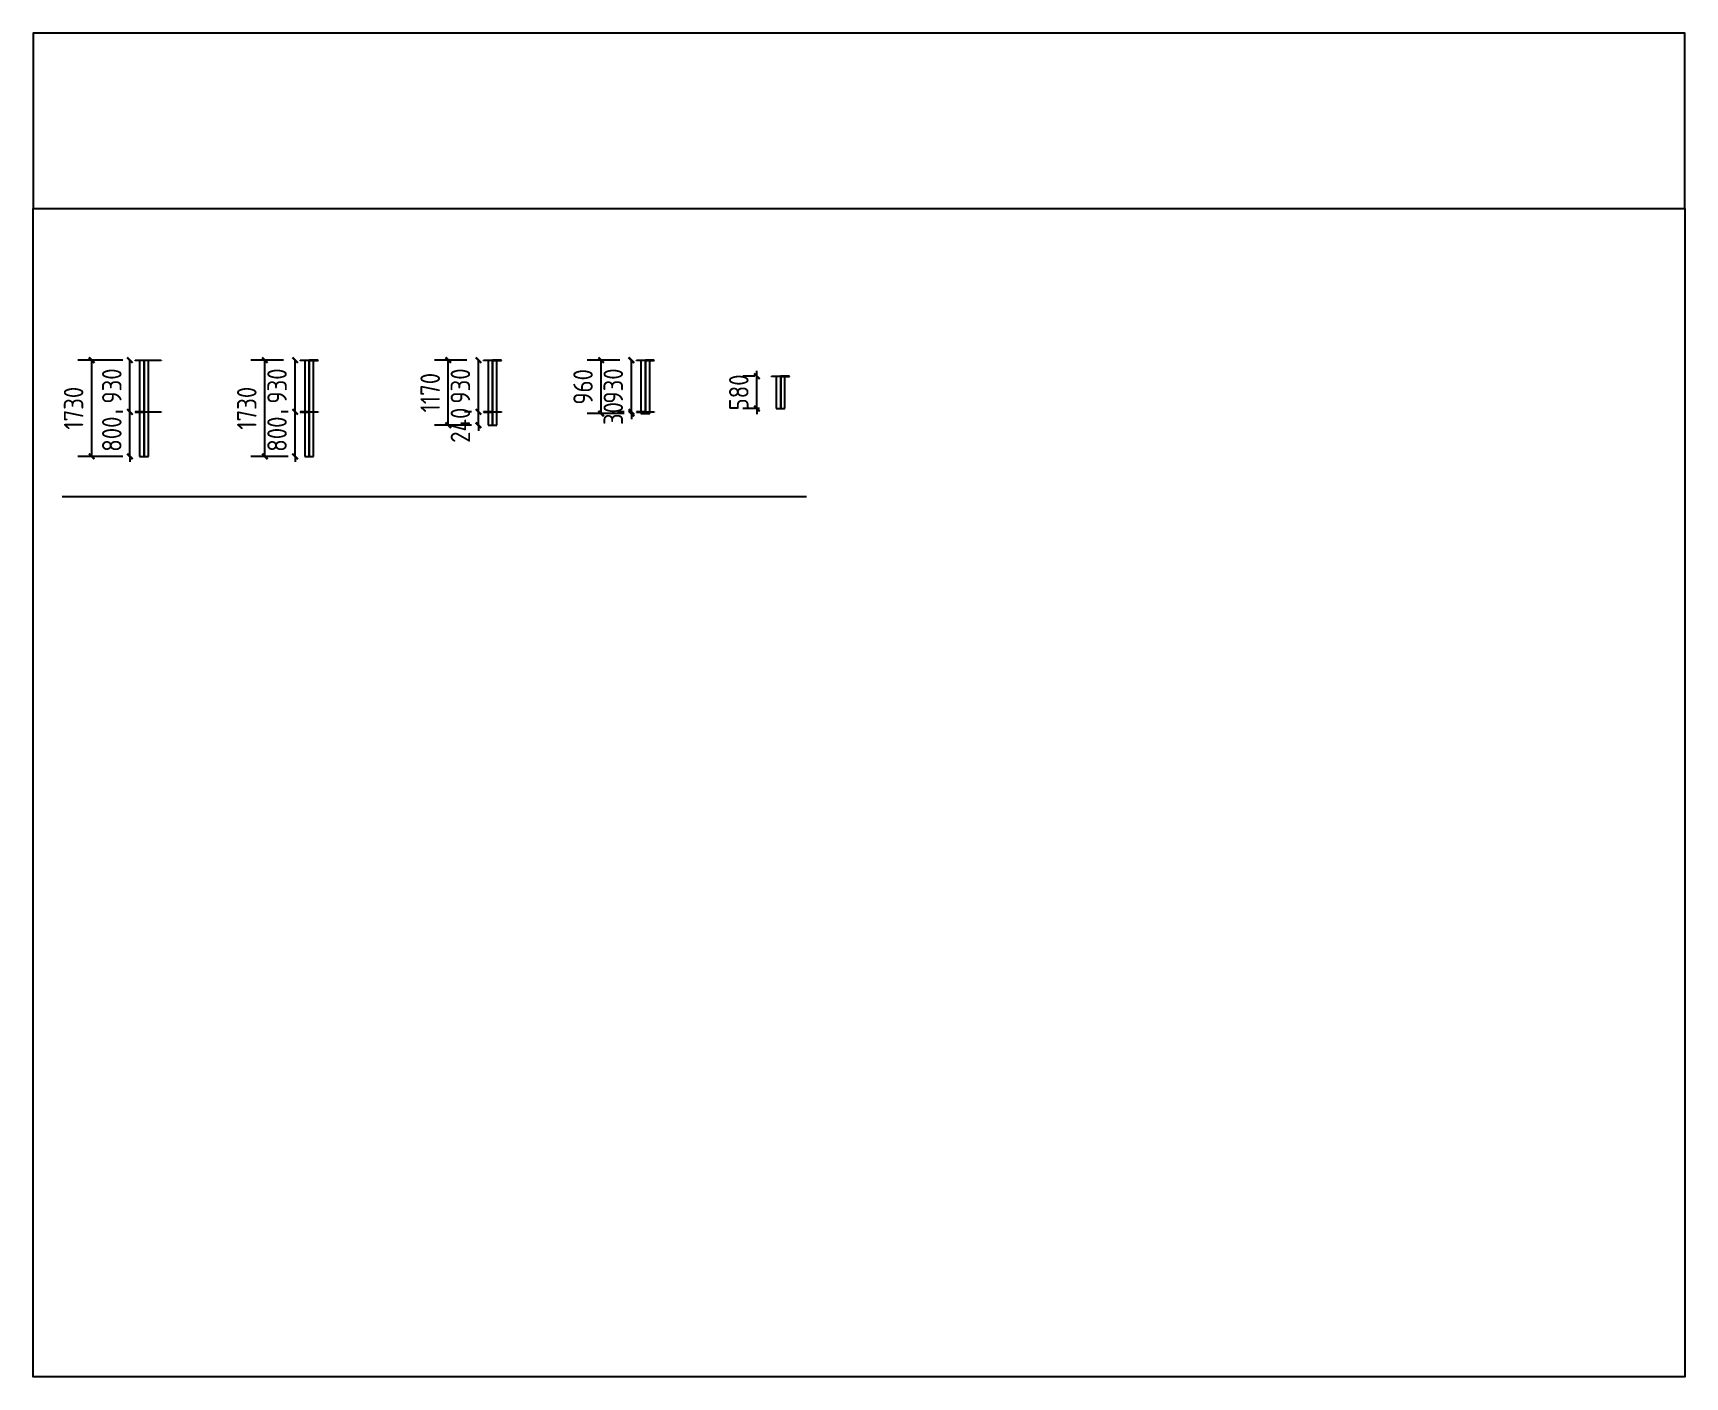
# Model space of a CAD drawing. Extents: x 102162 to 621267, y -39398 to 328893.
# Drawn here: x 503112 to 532812, y 296602 to 320757 of the extents above; entities that cross this region are included whole.
import ezdxf

# ---------------------------------------------------------------- set-up
doc = ezdxf.new("R2010")
doc.units = 0
doc.header["$LTSCALE"] = 1000
doc.header["$MEASUREMENT"] = 0
doc.styles.get("Standard").update_dxf_attribs({"font": 'gbenor.shx', "bigfont": 'gbcbig.shx'})
doc.dimstyles.get("Standard").update_dxf_attribs({"dimscale": 100, "dimtxt": 3.5, "dimasz": 1, "dimexe": 2.5, "dimexo": 3, "dimgap": 1.5, "dimtad": 1, "dimdec": 0, "dimzin": 0, "dimdsep": 46, "dimtxsty": 'Standard', "dimblk": 'ARCHTICK', "dimcen": 0.09, "dimadec": 0, "dimazin": 0, "dimtfac": 1, "dimtdec": 0, "dimtix": 1, "dimtmove": 2, "dimatfit": 3, "dimfxl": 1, "dimtolj": 1, "dimtzin": 0, "dimarcsym": 0})

msp = doc.modelspace()

# ---------------------------------------------------------------- blocks, each defined once
blk = doc.blocks.new('_ArchTick')
at = {"color": 0, "linetype": 'ByBlock', "const_width": 0.4}
blk.add_lwpolyline([(-0.5, -0.5), (0.5, 0.5)], dxfattribs=at)
blk = doc.blocks.new('*D7468')
at = {"color": 0, "lineweight": -2}
for p, q in [((504727, 313948), (504603, 313948)), ((504853, 313948), (504853, 314048)), ((504853, 313148), (504853, 313948)), ((504727, 313148), (504603, 313148)), ((504853, 313148), (504853, 313048))]:
    blk.add_line(p, q, dxfattribs=at)
at = {"layer": 'Defpoints', "color": 0}
for p in [(504853, 313948), (505027, 313948), (505027, 313148)]:
    blk.add_point(p, dxfattribs=at)
at = {"color": 0, "lineweight": -2, "xscale": 100, "yscale": 100, "zscale": 100}
for p, rotation in [((504853, 313948), 270), ((504853, 313148), 90)]:
    blk.add_blockref('_ArchTick', p, dxfattribs=dict(at, rotation=rotation))
at = {"color": 0, "insert": (504528, 313548), "char_height": 350, "attachment_point": 5, "rotation": 90}
blk.add_mtext('\\A1;800', dxfattribs=at)
blk = doc.blocks.new('*D7469')
at = {"color": 0, "lineweight": -2}
for p, q in [((504647, 314878), (504603, 314878)), ((504853, 313948), (504853, 314878)), ((504727, 313948), (504603, 313948))]:
    blk.add_line(p, q, dxfattribs=at)
at = {"layer": 'Defpoints', "color": 0}
for p in [(504853, 314878), (504947, 314878), (505027, 313948)]:
    blk.add_point(p, dxfattribs=at)
at = {"color": 0, "lineweight": -2, "xscale": 100, "yscale": 100, "zscale": 100}
for p, rotation in [((504853, 314878), 90), ((504853, 313948), 270)]:
    blk.add_blockref('_ArchTick', p, dxfattribs=dict(at, rotation=rotation))
at = {"color": 0, "insert": (504528, 314413), "char_height": 350, "attachment_point": 5, "rotation": 90}
blk.add_mtext('\\A1;930', dxfattribs=at)
blk = doc.blocks.new('*D7470')
at = {"color": 0, "lineweight": -2}
for p, q in [((504727, 314878), (503916, 314878)), ((504166, 313148), (504166, 314878)), ((504727, 313148), (503916, 313148))]:
    blk.add_line(p, q, dxfattribs=at)
at = {"layer": 'Defpoints', "color": 0}
for p in [(504166, 314878), (505027, 314878), (505027, 313148)]:
    blk.add_point(p, dxfattribs=at)
at = {"color": 0, "lineweight": -2, "xscale": 100, "yscale": 100, "zscale": 100}
for p, rotation in [((504166, 314878), 90), ((504166, 313148), 270)]:
    blk.add_blockref('_ArchTick', p, dxfattribs=dict(at, rotation=rotation))
at = {"color": 0, "insert": (503841, 314013), "char_height": 350, "attachment_point": 5, "rotation": 90}
blk.add_mtext('\\A1;1730', dxfattribs=at)
blk = doc.blocks.new('*D7471')
at = {"color": 0, "lineweight": -2}
for p, q in [((507696, 313948), (507574, 313948)), ((507824, 313948), (507824, 314048)), ((507824, 313148), (507824, 313948)), ((507696, 313148), (507574, 313148)), ((507824, 313148), (507824, 313048))]:
    blk.add_line(p, q, dxfattribs=at)
at = {"layer": 'Defpoints', "color": 0}
for p in [(507824, 313948), (507996, 313948), (507996, 313148)]:
    blk.add_point(p, dxfattribs=at)
at = {"color": 0, "lineweight": -2, "xscale": 100, "yscale": 100, "zscale": 100}
for p, rotation in [((507824, 313948), 270), ((507824, 313148), 90)]:
    blk.add_blockref('_ArchTick', p, dxfattribs=dict(at, rotation=rotation))
at = {"color": 0, "insert": (507499, 313548), "char_height": 350, "attachment_point": 5, "rotation": 90}
blk.add_mtext('\\A1;800', dxfattribs=at)
blk = doc.blocks.new('*D7472')
at = {"color": 0, "lineweight": -2}
for p, q in [((507616, 314878), (507574, 314878)), ((507824, 313948), (507824, 314878)), ((507696, 313948), (507574, 313948))]:
    blk.add_line(p, q, dxfattribs=at)
at = {"layer": 'Defpoints', "color": 0}
for p in [(507824, 314878), (507916, 314878), (507996, 313948)]:
    blk.add_point(p, dxfattribs=at)
at = {"color": 0, "lineweight": -2, "xscale": 100, "yscale": 100, "zscale": 100}
for p, rotation in [((507824, 314878), 90), ((507824, 313948), 270)]:
    blk.add_blockref('_ArchTick', p, dxfattribs=dict(at, rotation=rotation))
at = {"color": 0, "insert": (507499, 314413), "char_height": 350, "attachment_point": 5, "rotation": 90}
blk.add_mtext('\\A1;930', dxfattribs=at)
blk = doc.blocks.new('*D7464')
at = {"color": 0, "lineweight": -2}
for p, q in [((507616, 314878), (507030, 314878)), ((507280, 313148), (507280, 314878)), ((507696, 313148), (507030, 313148))]:
    blk.add_line(p, q, dxfattribs=at)
at = {"layer": 'Defpoints', "color": 0}
for p in [(507280, 314878), (507916, 314878), (507996, 313148)]:
    blk.add_point(p, dxfattribs=at)
at = {"color": 0, "lineweight": -2, "xscale": 100, "yscale": 100, "zscale": 100}
for p, rotation in [((507280, 314878), 90), ((507280, 313148), 270)]:
    blk.add_blockref('_ArchTick', p, dxfattribs=dict(at, rotation=rotation))
at = {"color": 0, "insert": (506955, 314013), "char_height": 350, "attachment_point": 5, "rotation": 90}
blk.add_mtext('\\A1;1730', dxfattribs=at)
blk = doc.blocks.new('*D7473')
at = {"color": 0, "lineweight": -2}
for p, q in [((510992, 313948), (510870, 313948)), ((511120, 313948), (511120, 314048)), ((511120, 313708), (511120, 313948)), ((510992, 313708), (510870, 313708)), ((511120, 313708), (511120, 313608))]:
    blk.add_line(p, q, dxfattribs=at)
at = {"layer": 'Defpoints', "color": 0}
for p in [(511120, 313948), (511292, 313948), (511292, 313708)]:
    blk.add_point(p, dxfattribs=at)
at = {"color": 0, "lineweight": -2, "xscale": 100, "yscale": 100, "zscale": 100}
for p, rotation in [((511120, 313948), 270), ((511120, 313708), 90)]:
    blk.add_blockref('_ArchTick', p, dxfattribs=dict(at, rotation=rotation))
at = {"color": 0, "insert": (510795, 313708), "char_height": 350, "attachment_point": 5, "rotation": 90}
blk.add_mtext('\\A1;240', dxfattribs=at)
blk = doc.blocks.new('*D7474')
at = {"color": 0, "lineweight": -2}
for p, q in [((510912, 314878), (510870, 314878)), ((511120, 313948), (511120, 314878)), ((510992, 313948), (510870, 313948))]:
    blk.add_line(p, q, dxfattribs=at)
at = {"layer": 'Defpoints', "color": 0}
for p in [(511120, 314878), (511212, 314878), (511292, 313948)]:
    blk.add_point(p, dxfattribs=at)
at = {"color": 0, "lineweight": -2, "xscale": 100, "yscale": 100, "zscale": 100}
for p, rotation in [((511120, 314878), 90), ((511120, 313948), 270)]:
    blk.add_blockref('_ArchTick', p, dxfattribs=dict(at, rotation=rotation))
at = {"color": 0, "insert": (510795, 314413), "char_height": 350, "attachment_point": 5, "rotation": 90}
blk.add_mtext('\\A1;930', dxfattribs=at)
blk = doc.blocks.new('*D7465')
at = {"color": 0, "lineweight": -2}
for p, q in [((510912, 314878), (510327, 314878)), ((510577, 313708), (510577, 314878)), ((510992, 313708), (510327, 313708))]:
    blk.add_line(p, q, dxfattribs=at)
at = {"layer": 'Defpoints', "color": 0}
for p in [(510577, 314878), (511212, 314878), (511292, 313708)]:
    blk.add_point(p, dxfattribs=at)
at = {"color": 0, "lineweight": -2, "xscale": 100, "yscale": 100, "zscale": 100}
for p, rotation in [((510577, 314878), 90), ((510577, 313708), 270)]:
    blk.add_blockref('_ArchTick', p, dxfattribs=dict(at, rotation=rotation))
at = {"color": 0, "insert": (510252, 314293), "char_height": 350, "attachment_point": 5, "rotation": 90}
blk.add_mtext('\\A1;1170', dxfattribs=at)
blk = doc.blocks.new('*D7475')
at = {"color": 0, "lineweight": -2}
for p, q in [((513741, 313948), (513619, 313948)), ((513869, 313948), (513869, 314048)), ((513869, 313918), (513869, 313948)), ((513741, 313918), (513619, 313918)), ((513869, 313918), (513869, 313818))]:
    blk.add_line(p, q, dxfattribs=at)
at = {"layer": 'Defpoints', "color": 0}
for p in [(513869, 313948), (514041, 313948), (514041, 313918)]:
    blk.add_point(p, dxfattribs=at)
at = {"color": 0, "lineweight": -2, "xscale": 100, "yscale": 100, "zscale": 100}
for p, rotation in [((513869, 313948), 270), ((513869, 313918), 90)]:
    blk.add_blockref('_ArchTick', p, dxfattribs=dict(at, rotation=rotation))
at = {"color": 0, "insert": (513544, 313918), "char_height": 350, "attachment_point": 5, "rotation": 90}
blk.add_mtext('\\A1;30', dxfattribs=at)
blk = doc.blocks.new('*D7476')
at = {"color": 0, "lineweight": -2}
for p, q in [((513661, 314878), (513619, 314878)), ((513869, 313948), (513869, 314878)), ((513741, 313948), (513619, 313948))]:
    blk.add_line(p, q, dxfattribs=at)
at = {"layer": 'Defpoints', "color": 0}
for p in [(513869, 314878), (513961, 314878), (514041, 313948)]:
    blk.add_point(p, dxfattribs=at)
at = {"color": 0, "lineweight": -2, "xscale": 100, "yscale": 100, "zscale": 100}
for p, rotation in [((513869, 314878), 90), ((513869, 313948), 270)]:
    blk.add_blockref('_ArchTick', p, dxfattribs=dict(at, rotation=rotation))
at = {"color": 0, "insert": (513544, 314413), "char_height": 350, "attachment_point": 5, "rotation": 90}
blk.add_mtext('\\A1;930', dxfattribs=at)
blk = doc.blocks.new('*D7466')
at = {"color": 0, "lineweight": -2}
for p, q in [((513661, 314878), (513075, 314878)), ((513325, 313918), (513325, 314878)), ((513741, 313918), (513075, 313918))]:
    blk.add_line(p, q, dxfattribs=at)
at = {"layer": 'Defpoints', "color": 0}
for p in [(513325, 314878), (513961, 314878), (514041, 313918)]:
    blk.add_point(p, dxfattribs=at)
at = {"color": 0, "lineweight": -2, "xscale": 100, "yscale": 100, "zscale": 100}
for p, rotation in [((513325, 314878), 90), ((513325, 313918), 270)]:
    blk.add_blockref('_ArchTick', p, dxfattribs=dict(at, rotation=rotation))
at = {"color": 0, "insert": (513000, 314398), "char_height": 350, "attachment_point": 5, "rotation": 90}
blk.add_mtext('\\A1;960', dxfattribs=at)
blk = doc.blocks.new('*D7467')
at = {"color": 0, "lineweight": -2}
for p, q in [((516091, 314588), (515876, 314588)), ((516126, 314588), (516126, 314688)), ((516126, 314008), (516126, 314588)), ((516171, 314008), (515876, 314008)), ((516126, 314008), (516126, 313908))]:
    blk.add_line(p, q, dxfattribs=at)
at = {"layer": 'Defpoints', "color": 0}
for p in [(516126, 314588), (516391, 314588), (516471, 314008)]:
    blk.add_point(p, dxfattribs=at)
at = {"color": 0, "lineweight": -2, "xscale": 100, "yscale": 100, "zscale": 100}
for p, rotation in [((516126, 314588), 270), ((516126, 314008), 90)]:
    blk.add_blockref('_ArchTick', p, dxfattribs=dict(at, rotation=rotation))
at = {"color": 0, "insert": (515801, 314298), "char_height": 350, "attachment_point": 5, "rotation": 90}
blk.add_mtext('\\A1;580', dxfattribs=at)

# ---------------------------------------------------------------- dimensions: what is measured, and where the dimension line sits
for base, p1, p2, picture, middle in [((504166.4, 314878.1), (505027.1, 313148.1), (505027.1, 314878.1), '*D7470', (503841.4, 314013.1)), ((504853.1, 314878.1), (505027.1, 313948.1), (504947.1, 314878.1), '*D7469', (504528.1, 314413.1)), ((507279.9, 314878.1), (507995.7, 313148.1), (507915.7, 314878.1), '*D7464', (506954.9, 314013.1)), ((507823.8, 314878.1), (507995.7, 313948.1), (507915.7, 314878.1), '*D7472', (507498.8, 314413.1)), ((510576.5, 314878.1), (511292.3, 313708.1), (511212.3, 314878.1), '*D7465', (510251.5, 314293.1)), ((511120.4, 314878.1), (511292.3, 313948.1), (511212.3, 314878.1), '*D7474', (510795.4, 314413.1)), ((513325.3, 314878.1), (514041.1, 313918.1), (513961.1, 314878.1), '*D7466', (513000.3, 314398.1)), ((513869.2, 314878.1), (514041.1, 313948.1), (513961.1, 314878.1), '*D7476', (513544.2, 314413.1)), ((516126.5, 314588.1), (516470.8, 314008.1), (516390.8, 314588.1), '*D7467', (515801.5, 314298.1)), ((504853.1, 313948.1), (505027.1, 313148.1), (505027.1, 313948.1), '*D7468', (504528.1, 313548.1)), ((507823.8, 313948.1), (507995.7, 313148.1), (507995.7, 313948.1), '*D7471', (507498.8, 313548.1))]:
    dim = msp.add_linear_dim(base=base, p1=p1, p2=p2, angle=90, dimstyle='Standard')
    dim.commit()
    dim.dimension.update_dxf_attribs({"geometry": picture, "text_midpoint": middle})
for base, p1, p2, picture, middle in [((511120.4, 313948.1), (511292.3, 313708.1), (511292.3, 313948.1), '*D7473', (510795.4, 313708.1)), ((513869.2, 313948.1), (514041.1, 313918.1), (514041.1, 313948.1), '*D7475', (513544.2, 313918.1))]:
    dim = msp.add_linear_dim(base=base, p1=p1, p2=p2, angle=90, dimstyle='Standard')
    dim.commit()
    dim.dimension.update_dxf_attribs({"geometry": picture, "text_midpoint": middle, "dimtype": 160})

# ---------------------------------------------------------------- linework, layer by layer
at = {"color": 2}
for p, q in [((504947.1, 314872.1), (504947.1, 314878.1)), ((504947.1, 314878.1), (505417.1, 314878.1)), ((505104.1, 314872.1), (504947.1, 314872.1)), ((505417.1, 314872.1), (505104.1, 314872.1)), ((505417.1, 314878.1), (505417.1, 314872.1)), ((507915.7, 314872.1), (507915.7, 314878.1)), ((507915.7, 314878.1), (508075.7, 314878.1)), ((508072.7, 314872.1), (507915.7, 314872.1)), ((508235.7, 314878.1), (508075.7, 314878.1)), ((508078.7, 314872.1), (508235.7, 314872.1)), ((508235.7, 314872.1), (508235.7, 314878.1)), ((511212.3, 314872.1), (511212.3, 314878.1)), ((511212.3, 314878.1), (511372.3, 314878.1)), ((511369.3, 314872.1), (511212.3, 314872.1)), ((511532.3, 314878.1), (511372.3, 314878.1)), ((511375.3, 314872.1), (511532.3, 314872.1)), ((511532.3, 314872.1), (511532.3, 314878.1)), ((513961.1, 314872.1), (513961.1, 314878.1)), ((513961.1, 314878.1), (514121.1, 314878.1)), ((514118.1, 314872.1), (513961.1, 314872.1)), ((514281.1, 314878.1), (514121.1, 314878.1)), ((514124.1, 314872.1), (514281.1, 314872.1)), ((514281.1, 314872.1), (514281.1, 314878.1)), ((516390.8, 314582.1), (516390.8, 314588.1)), ((516390.8, 314588.1), (516550.8, 314588.1)), ((516547.8, 314582.1), (516390.8, 314582.1)), ((516710.8, 314588.1), (516550.8, 314588.1)), ((516553.8, 314582.1), (516710.8, 314582.1)), ((516710.8, 314582.1), (516710.8, 314588.1)), ((505104.1, 313948.1), (504947.1, 313948.1)), ((504947.1, 313948.1), (504947.1, 313942.1)), ((504947.1, 313942.1), (505104.1, 313942.1)), ((505110.1, 313948.1), (505417.1, 313948.1)), ((505417.1, 313942.1), (505110.1, 313942.1)), ((505417.1, 313948.1), (505417.1, 313942.1)), ((508072.7, 313948.1), (507915.7, 313948.1)), ((507915.7, 313948.1), (507915.7, 313942.1)), ((507915.7, 313942.1), (508072.7, 313942.1)), ((508072.7, 313942.1), (508072.7, 313842.1)), ((508078.7, 313948.1), (508235.7, 313948.1)), ((508078.7, 313942.1), (508078.7, 313842.1)), ((508235.7, 313942.1), (508078.7, 313942.1)), ((508235.7, 313948.1), (508235.7, 313942.1)), ((511369.3, 313948.1), (511212.3, 313948.1)), ((511212.3, 313948.1), (511212.3, 313942.1)), ((511212.3, 313942.1), (511369.3, 313942.1)), ((511369.3, 313942.1), (511369.3, 313842.1)), ((511375.3, 313948.1), (511532.3, 313948.1)), ((511375.3, 313942.1), (511375.3, 313842.1)), ((511532.3, 313942.1), (511375.3, 313942.1)), ((511375.3, 313942.1), (511375.3, 313842.1)), ((511532.3, 313948.1), (511532.3, 313942.1)), ((514118.1, 313948.1), (513961.1, 313948.1)), ((513961.1, 313948.1), (513961.1, 313942.1)), ((513961.1, 313942.1), (514118.1, 313942.1)), ((514124.1, 313948.1), (514281.1, 313948.1)), ((514281.1, 313942.1), (514124.1, 313942.1)), ((514281.1, 313948.1), (514281.1, 313942.1))]:
    msp.add_line(p, q, dxfattribs=at)
for p, q in [((505027.1, 314872.1), (505027.1, 313148.1)), ((505187.1, 314872.1), (505027.1, 314872.1)), ((505104.1, 314872.1), (505104.1, 313148.1)), ((505110.1, 314872.1), (505110.1, 313148.1)), ((505187.1, 313148.1), (505187.1, 314872.1)), ((507995.7, 314872.1), (507995.7, 313148.1)), ((508155.7, 314872.1), (507995.7, 314872.1)), ((508072.7, 314872.1), (508072.7, 313148.1)), ((508078.7, 314872.1), (508078.7, 313148.1)), ((508155.7, 313148.1), (508155.7, 314872.1)), ((511292.3, 314872.1), (511292.3, 313708.1)), ((511452.3, 314872.1), (511292.3, 314872.1)), ((511369.3, 314872.1), (511369.3, 313708.1)), ((511375.3, 314872.1), (511375.3, 313708.1)), ((511452.3, 313708.1), (511452.3, 314872.1)), ((514041.1, 314872.1), (514041.1, 313918.1)), ((514201.1, 314872.1), (514041.1, 314872.1)), ((514118.1, 314872.1), (514118.1, 313918.1)), ((514124.1, 314872.1), (514124.1, 313918.1)), ((514201.1, 313918.1), (514201.1, 314872.1)), ((516470.8, 314582.1), (516470.8, 314008.1)), ((516630.8, 314582.1), (516470.8, 314582.1)), ((516547.8, 314582.1), (516547.8, 314008.1)), ((516553.8, 314582.1), (516553.8, 314008.1)), ((516630.8, 314008.1), (516630.8, 314582.1)), ((505027.1, 313948.1), (505187.1, 313948.1)), ((507995.7, 313948.1), (508155.7, 313948.1)), ((511292.3, 313948.1), (511452.3, 313948.1)), ((514041.1, 313948.1), (514201.1, 313948.1)), ((516470.8, 314008.1), (516630.8, 314008.1)), ((511292.3, 313708.1), (511452.3, 313708.1)), ((514041.1, 313918.1), (514201.1, 313918.1)), ((505027.1, 313148.1), (505187.1, 313148.1)), ((507995.7, 313148.1), (508155.7, 313148.1)), ((503636.1, 312425.3), (517019.4, 312425.3))]:
    msp.add_line(p, q)
at = {"color": 1}
for p, q in [((505107.1, 314872.1), (505107.1, 313148.1)), ((508075.7, 314878.1), (508075.7, 313148.1)), ((511372.3, 314878.1), (511372.3, 313708.1)), ((514121.1, 314878.1), (514121.1, 313918.1)), ((516550.8, 314588.1), (516550.8, 314008.1))]:
    msp.add_line(p, q, dxfattribs=at)
for points in [[(503111.7, 317601.7), (532811.7, 317601.7), (532811.7, 320757.4), (503111.7, 320757.4)], [(503111.7, 317601.7), (532811.7, 317601.7), (532811.7, 296601.7), (503111.7, 296601.7)]]:
    msp.add_lwpolyline(points, close=True)

msp.set_redraw_order([(e.dxf.handle, doc.entitydb.next_handle()) for e in msp.query("TEXT MTEXT ATTDEF DIMENSION ARC_DIMENSION")])  # texts and dimensions are drawn at this point

doc.saveas('drawing.dxf')
